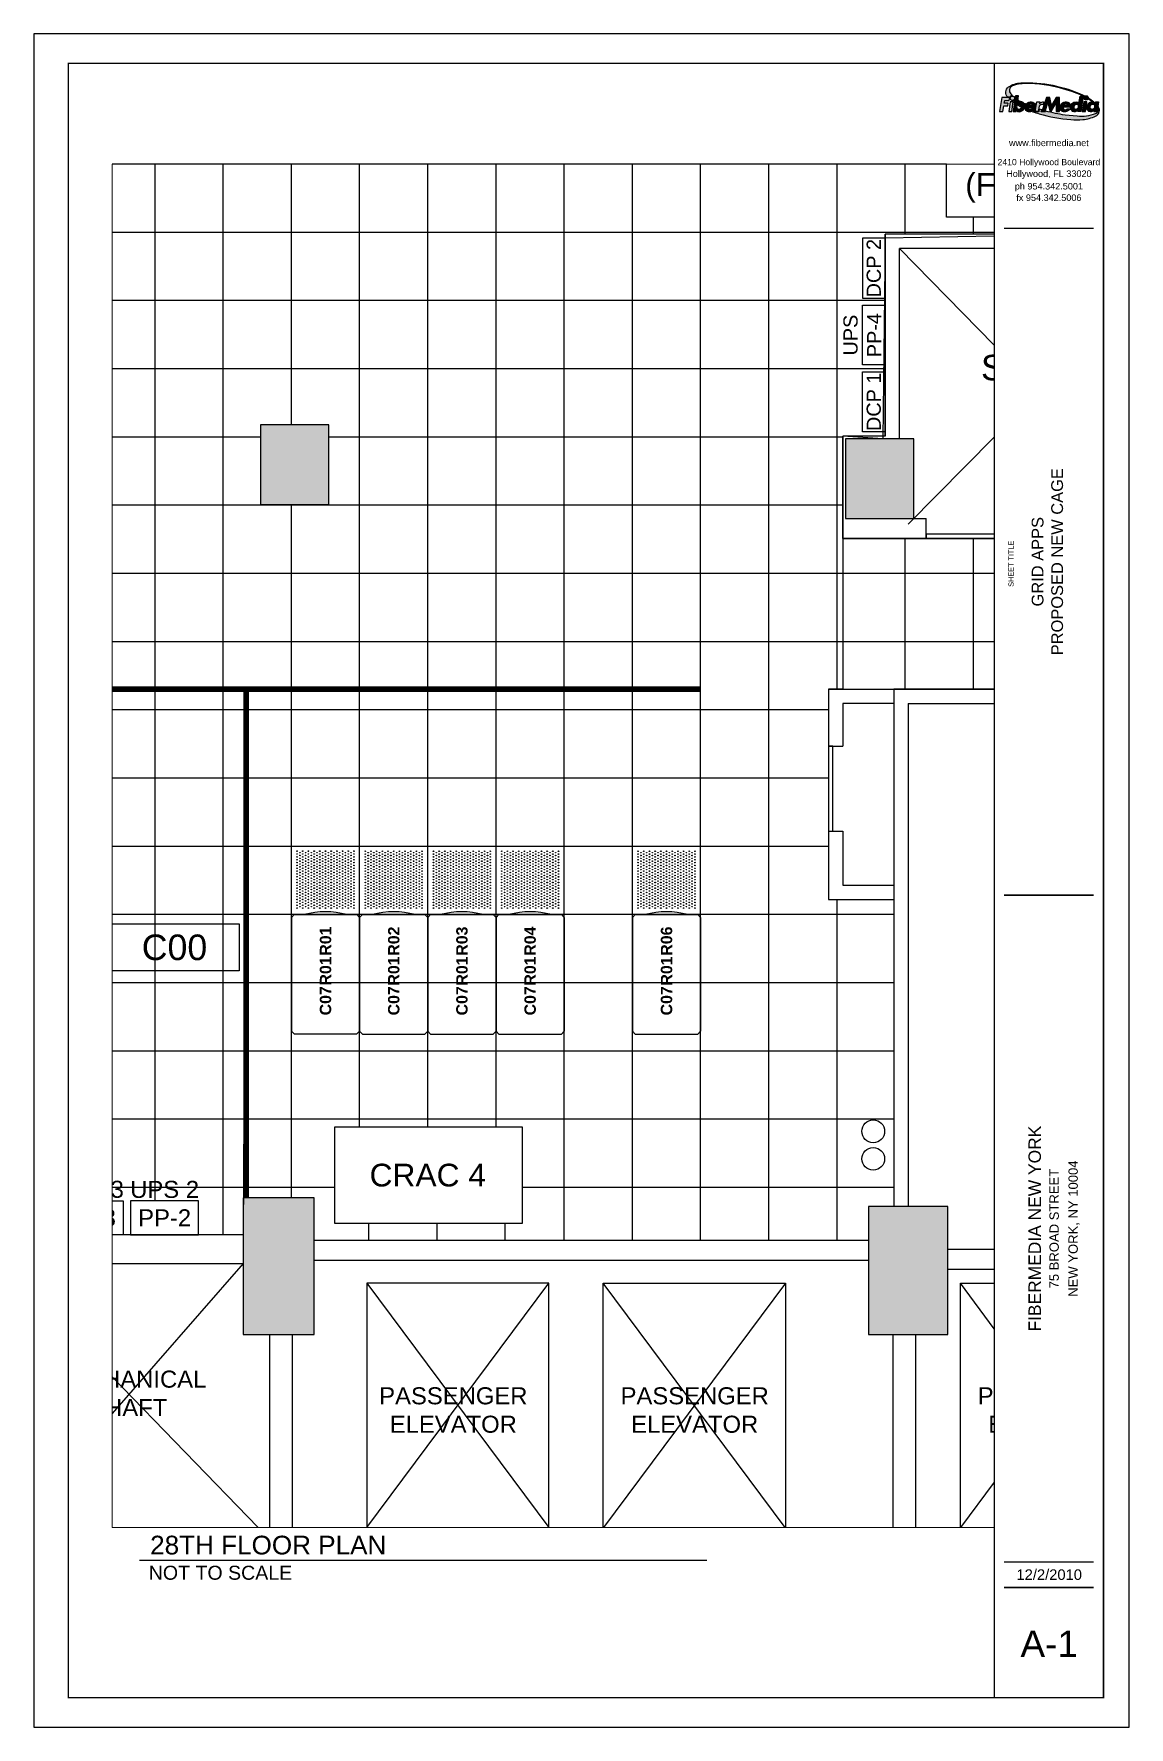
# Paper-space layout 'GridApps' of a CAD drawing. Header units: inches. Extents: x 6 to 17, y -27 to -10.
# The model-space entities are those that its viewports show. They can reach past a viewport. Long polylines and large blocks are cut down to what shows.
import ezdxf
from ezdxf.enums import TextEntityAlignment as Align

# ---------------------------------------------------------------- set-up
doc = ezdxf.new("R2010")
doc.units = ezdxf.units.IN
doc.header["$LTSCALE"] = 48
doc.header["$MEASUREMENT"] = 0
for name, color, linetype in [('A-ANNO-TEXT-90', 1, 'Continuous'), ('A-ANNO-TEXT-CAGE', 4, 'Continuous'), ('A-COLS', 6, 'Continuous'), ('A-COLS-PATT', 8, 'Continuous'), ('A-FLOR-CAGE', 3, 'Continuous'), ('A-FLOR-DOOR', 3, 'Continuous'), ('A-FLOR-ELEV', 1, 'Continuous'), ('A-FLOR-EQUIP', 3, 'Continuous'), ('A-FLOR-PART', 6, 'Continuous'), ('A-FLOR-PATT-RAFL', 8, 'Continuous'), ('A-FLOR-RACK', 3, 'Continuous'), ('A-TEXT', 1, 'Continuous'), ('AG-TTL', 1, 'Continuous')]:
    doc.layers.add(name, color=color, linetype=linetype)
doc.styles.add('CRR Text', font='arialbd.ttf', dxfattribs={"height": 4})
doc.styles.get("Standard").update_dxf_attribs({"font": 'arial.ttf'})
doc.styles.add('TITLES', font='arial.ttf')
doc.styles.add('TITLES-3', font='arial.ttf')

psp = doc.layouts.new('GridApps')

# ---------------------------------------------------------------- texts
at = {"layer": 'A-TEXT', "attachment_point": 1}
for s, insert, char_height, width in [('28TH FLOOR PLAN', (7.16774714348256, -25.07836253072455), 0.1875, 9.686696432555102), ('NOT TO SCALE', (7.153879257932888, -25.37968590507649), 0.1406250169143867, 4.909329324978788)]:
    psp.add_mtext(s, dxfattribs=dict(at, insert=insert, char_height=char_height, width=width))

msp = doc.modelspace()

# ---------------------------------------------------------------- texts
at = {"layer": 'A-ANNO-TEXT-90', "attachment_point": 5, "style": 'TITLES'}
for s, insert, char_height, width in [('CRAC 7^J(FUTURE)', (274225.1471610069, 274867.6448772966), 8, 42.933103163552), ('SHAFT', (274224.8932747291, 274797.6950309168), 9, 75.9571129520773), ('CRAC 4', (274009.65232537, 274513.6448305355), 8, 47.28653529437725), ('UPS 3\\PPP-3', (273890.5865230652, 274503.6727025947), 6, 32.34391417668667), ('UPS 2\\PPP-2', (273917.0403547765, 274503.6727025947), 6, 32.34391417668667), ('MECHANICAL\\PSHAFT', (273904.2446789396, 274436.8816369728), 6, 75.9571129520773), ('PASSENGER ELEVATOR', (274018.6319270422, 274431.0190643407), 6, 75.9571129520773), ('PASSENGER ELEVATOR', (274103.5726991449, 274431.0190643407), 6, 75.9571129520773), ('PASSENGER ELEVATOR', (274229.2360398112, 274431.0190643406), 6, 75.9571129520773)]:
    msp.add_mtext(s, dxfattribs=dict(at, insert=insert, char_height=char_height, width=width))
at = {"layer": 'A-ANNO-TEXT-90', "char_height": 5, "attachment_point": 5, "rotation": 90.00000495511048, "style": 'TITLES'}
for s, insert, width in [('DCP 2', (274166.6039109429, 274832.732088731), 32.34391417668666), ('UPS PP-4', (274162.5603615949, 274809.1901838186), 20.10243933734283), ('DCP 1', (274166.6039109429, 274785.7356564476), 32.34391417668666)]:
    msp.add_mtext(s, dxfattribs=dict(at, insert=insert, width=width))

# ---------------------------------------------------------------- blocks, each defined once
blk = doc.blocks.new('A$C0594215C')
h = blk.add_hatch(color=252)
edge = h.paths.add_edge_path()
edge.add_arc((0.1709584520221278, -2.083412417283995), 1.994241966931446, 62.78941536878353, 63.22376952168978)
edge.add_line((1.069378830522702, -0.3030074503830686), (1.071617104786519, -0.2885521231887243))
edge.add_line((1.071617104786519, -0.2885521231887243), (1.040140566052813, -0.2885521231887243))
edge.add_arc((0.1709584520220259, -2.083412417283903), 1.99424196693141, 64.16087023338495, 72.49067860598396)
edge.add_arc((-0.5277084517235218, -3.968215901324365), 4.003150465513878, 71.0702508235103, 84.87925500281447)
edge.add_arc((-0.3279088631606356, -2.369745897196541), 2.39389000902527, 86.22761131080384, 94.90238556720435)
edge.add_arc((-0.4566078224503712, -0.695014201693217), 0.7144417293695254, 96.09674002829891, 112.5899473717824)
edge.add_arc((-0.6925404297798822, -0.1516498851547301), 0.1224750865826184, 108.3256368973689, 226.64074568241)
edge.add_arc((0.06924796671472477, 0.5894775064872809), 1.185198823558726, 224.4632536954635, 227.3058588094185)
edge.add_arc((-0.7370074130625661, -0.3487148906776948), 0.06714029003129537, 87.78886458942061, 157.4044804465227)
edge.add_line((-0.7989940322651883, -0.3229180384411219), (-0.8542210732216056, -0.3229180384411201))
edge.add_arc((-0.7387793199977679, -0.2018786304285818), 0.1672642719752762, 124.041875156641, 226.3559731906128, ccw=False)
edge.add_arc((-0.5144292626139443, -0.5079410988120755), 0.5466614540864426, 90.82985394865119, 125.5690931979918, ccw=False)
edge.add_arc((-0.3610322513703007, -3.311478692262784), 3.354023228119497, 64.95134072622949, 92.75674945493648, ccw=False)
edge.add_arc((0.7039107332047472, -1.147300799936029), 0.9437524349426538, 65.16556394757907, 67.89692153606262, ccw=False)
edge.add_arc((1.136874550745162, -0.3418156465467824), 0.06276319090301803, 125.6608338282049, 149.4029760901692)
h = blk.add_hatch(color=150)
h.paths.add_polyline_path([(-0.9439911472762432, -0.4731319960804505), (-0.9328605767375677, -0.4038293996040885), (-0.815976758122769, -0.4038293996040885), (-0.8042101655276213, -0.3305667204188687), (-1.005292228222817, -0.3305667204188687), (-1.061935408904997, -0.6832458108854187), (-0.977737164824589, -0.6832458108854205), (-0.9554397288431531, -0.544414633911245), (-0.8524234275730151, -0.544414633911245), (-0.8409748460060946, -0.4731319960804505)])
h.paths.add_polyline_path([(-0.8315595787810537, -0.6832458108854205), (-0.7543777457121728, -0.6832458108854187), (-0.7161092471273811, -0.4449735402985642), (-0.7932910801962691, -0.4449735402985731)])
h.paths.add_polyline_path([(-0.7921219219888123, -0.3487148906780728, 1), (-0.6818929041367845, -0.3487148906780728, 1)])
h.paths.add_polyline_path([(-0.04752948349631225, -0.4894467109836018), (-0.04038672422671397, -0.4449735402985624), (-0.1197046902389509, -0.4449735402985624), (-0.157973188823739, -0.6832458108854151), (-0.07865522281150916, -0.6832458108854222), (-0.05807147748218711, -0.5550846360765505, -0.245071500450143), (-0.01616514480915043, -0.5173092833866235, -0.2049683213130661), (0.0445668823545553, -0.5158868664348422), (0.05507708918350573, -0.443266386627263, 0.1480760763406219), (0.01158334787850634, -0.4483325901713702, 0.0958231418744584)])
h = blk.add_hatch(color=252)
edge = h.paths.add_edge_path()
edge.add_arc((-0.5584988805977833, -0.114976916662535), 0.3607012231287179, 236.5400983716009, 237.562923876772)
edge.add_arc((0.5293194132058447, 1.413000961975328), 2.235934034398122, 235.0372289959115, 235.8469038586064)
edge.add_line((-0.7259476360411483, -0.4373248583208191), (-0.7071341026659823, -0.4373248583208156))
edge.add_line((-0.7071341026659823, -0.4373248583208156), (-0.7089661904222773, -0.4487320398343329))
edge.add_arc((0.5293194132056713, 1.413000961975111), 2.235934034397848, 236.3711188150108, 236.9146349213882)
edge.add_line((-0.6912500706209634, -0.4603946559683649), (-0.6786437973078812, -0.3819038482014641))
edge.add_arc((-0.7444768747685605, -0.33760494926131), 0.07934977337871726, 260.646895352226, 326.06349712130617, ccw=False)
edge = h.paths.add_edge_path()
edge.add_arc((0.06924796671479616, 0.5894775064891622), 1.185198823560329, 236.2250848106262, 239.4956442540021)
edge.add_arc((-0.519879557446649, -0.5415871414219011), 0.1106152387782565, 96.4801786782034, 110.1386059489327)
edge.add_arc((-0.5298737445793613, -0.547784849296689), 0.1135785383427976, 104.3187470870249, 127.9229163778035)
edge.add_line((-0.5996792003322255, -0.4581897449704968), (-0.589641685545562, -0.3956928734517966))
edge = h.paths.add_edge_path()
edge.add_arc((-0.2709623054637533, -0.5878551794541035), 0.1626263114402569, 144.004809004419, 152.479002677329)
edge.add_arc((-0.5824146488473552, -0.5474296513729059), 0.1707947899236683, 11.72904961998594, 13.16119415732322)
edge.add_arc((-0.5192446614920238, -0.5286270174367876), 0.105076219430628, 11.02021304879129, 27.11211110247318)
edge.add_arc((0.1448197807670578, 0.6364064544775003), 1.254402788363411, 242.9462933076306, 244.1288281190921)
edge = h.paths.add_edge_path()
edge.add_arc((0.5293194132004926, 1.407691847918703), 2.235934034395837, 239.91588308536, 242.2112484682238)
edge.add_arc((-0.5789282358464746, -0.5596961891679846), 0.06668718741910036, 350.7831718364495, 372.246437661924)
edge.add_arc((-0.5579463066670773, -0.563961833901156), 0.04786988906962306, 22.61938422938717, 62.3609906839571)
edge.add_arc((-0.5587644726308713, -0.608386547774685), 0.08983294516621866, 75.14884898080328, 106.0788035953638)
edge.add_arc((-0.5391596285832256, -0.6009187423208008), 0.09053392178470354, 119.4301234675816, 125.3107629498658)
edge = h.paths.add_edge_path()
edge.add_line((-0.1557309399546014, -0.5886563389343884), (-0.3293648771392732, -0.5886563389343848))
edge.add_line((-0.3293648771392732, -0.5886563389343848), (-0.3293648771392732, -0.6091432262947674))
edge.add_arc((-0.2901175050265417, -0.5827829778931662), 0.04727810183953379, 213.8870330073015, 332.8460239399074)
edge.add_line((-0.2480502414908585, -0.6043599158633395), (-0.1582530643713511, -0.6043599158633395))
edge.add_line((-0.1582530643713511, -0.6043599158633395), (-0.1557309399546014, -0.5886563389343884))
edge = h.paths.add_edge_path()
edge.add_line((0.1125556042908258, -0.6745786467285875), (0.1060034805098375, -0.6960315596464408))
edge.add_line((0.1060034805098375, -0.6960315596464408), (-0.005567069166875882, -0.6960315596464408))
edge.add_line((-0.005567069166875882, -0.6960315596464408), (0.01127160104475777, -0.6451468648773133))
edge.add_arc((1.200554078187313, 3.258556665807383), 4.080844773563251, 252.0636616589661, 253.0563848921706, ccw=False)
edge.add_line((-0.05618320337368132, -0.6239561121565451), (-0.0677591167331073, -0.6960315596464426))
edge.add_line((-0.0677591167331073, -0.6960315596464426), (-0.1729762890325297, -0.696031559646439))
edge.add_line((-0.1729762890325297, -0.696031559646439), (-0.1618463988069969, -0.6267331990236844))
edge.add_arc((-0.2806453659168048, -0.5709757821471662), 0.1312329384076234, 293.89652817515673, 334.8573341880382, ccw=False)
edge.add_arc((0.5293194132057565, 1.413000961975097), 2.235934034397882, 250.2161091887117, 254.8021579129318)
edge.add_arc((0.9287271837570286, 2.38799455546791), 3.284102182812922, 252.5362963978491, 266.760041494498)
edge.add_arc((0.8962114969054849, 1.991936281189155), 2.886856852114225, 266.9600882480628, 273.0399117519371)
edge.add_arc((0.9972862860723108, -0.05007687140053507), 0.8423891327112868, 273.5404209041839, 296.6493961822535)
edge.add_arc((1.318880292104831, -0.6564303268407057), 0.1569688639149812, 290.9960937629002, 398.7429001081705)
edge.add_line((1.441310047317476, -0.5581950008254086), (1.43725783654282, -0.5843651773560463))
edge.add_arc((1.338238461958998, -0.635905774508418), 0.1116300573223636, -74.79073135478001, 27.497438359595776, ccw=False)
edge.add_arc((1.022168621060813, 0.07384928093940357), 0.8874322738903284, 262.5245608080628, 292.90240459135254, ccw=False)
edge.add_line((0.9067126345443874, -0.8060404598347901), (0.6005406320812803, -0.777936605636345))
edge.add_arc((1.200554078187356, 3.258556665807508), 4.080844773563383, 254.53729395839298, 261.54505320372846, ccw=False)
h = blk.add_hatch(color=150)
h.paths.add_polyline_path([(-0.464485142721113, -0.6506973027361997, 0.2422313771518775), (-0.4298396226932404, -0.5114791628187234, 0.2292342290760988), (-0.4772120682256222, -0.4478769649042444, 0.1981652741137444), (-0.5556947880809702, -0.4450501999229957, 0.1572452597342862), (-0.6108464704058818, -0.4794873226813102), (-0.5807737079797661, -0.2922444035421403), (-0.6564970456431425, -0.2922444035421404), (-0.7192951075691701, -0.6832458108854205), (-0.6435717699057868, -0.6832458108854224), (-0.6371805040175929, -0.6434516853926056, 0.2184930468814389), (-0.5981178874703339, -0.6846184754293763, 0.1922688431431269), (-0.52882683663384, -0.6846184754293763, 0.1528358977234149)])
h.paths.add_polyline_path([(-0.5394517096472456, -0.6175071193958779, -0.3487793084046487), (-0.6208198438288302, -0.6063099687616728, -0.3083958033458566), (-0.6185834228036207, -0.5378888816189449, -0.1098904949678576), (-0.5866216387563092, -0.5096609152313434, -0.1403228544293816), (-0.5329658476289718, -0.5090715903955785, -0.1824679828219365), (-0.5064327678955002, -0.5379484436120577, -0.1525949031095943), (-0.5099705039540794, -0.5821477071495381, -0.1943207963366883)], flags=16)
blk.add_hatch(color=7).paths.add_polyline_path([(0.4551716178186531, -0.3305667204188687), (0.3717930145098194, -0.3305667204188705), (0.2577278615335246, -0.5328890657912595), (0.2129357394400877, -0.3305667204188634), (0.1288395170394949, -0.3305667204188634), (0.0121315968711535, -0.6832458108854205), (0.09653970216555763, -0.6832458108854205), (0.1642387413365327, -0.4615861413640943), (0.2179311398465735, -0.6832458108854187), (0.250600450719201, -0.6832458108854187), (0.375982897246594, -0.4654101950113709), (0.3706298007082225, -0.6832458108854187), (0.455171617818646, -0.6832458108854187)])
h = blk.add_hatch(color=256)
h.paths.add_polyline_path([(1.062692946819645, -0.2962008051664693), (0.9827583295877282, -0.2962008051664746), (0.9542080179841683, -0.4805857585216575, 0.1660834034530181), (0.912927642226208, -0.4462745412662041, 0.1922688431432861), (0.8436365913896609, -0.4462745412661828, 0.1302370855333304), (0.7819837571356274, -0.4847839311246496, 0.2760747585615823), (0.7446493774490683, -0.6194138538768765, 0.2292342290759845), (0.7920218229814395, -0.6830160517913164, 0.1612593907235224), (0.8779785577879835, -0.688053098275633, 0.1252117057155182), (0.928042070101629, -0.6495719029395364), (0.9228279756363733, -0.6832458108854187), (1.00276259286829, -0.6832458108854169)])
h.paths.add_polyline_path([(0.9362989646214679, -0.5244444720866159, -0.3047964561301256), (0.9345300912018857, -0.5922166724003528, -0.1119520285667268), (0.9021007595489365, -0.6210935256169492, -0.1403228544293417), (0.8484449684216138, -0.6216828504527143, -0.1824679828220262), (0.8219118886881347, -0.5928059972362156, -0.1525949031096704), (0.8254496247467316, -0.5486067336987173, -0.1943207963362681), (0.8549308304398302, -0.5132473214524413, -0.3487793084049131)], flags=16)
h = blk.add_hatch(color=7)
h.paths.add_polyline_path([(1.154277623326792, -0.4449735402985642), (1.074343006094889, -0.4449735402985677), (1.037448739789763, -0.6832458108854151), (1.117383357021666, -0.6832458108854222)])
h.paths.add_polyline_path([(1.081760041819127, -0.3418156465476727, 1), (1.191989059671155, -0.3418156465476727, 1)])
h = blk.add_hatch(color=252)
edge = h.paths.add_edge_path()
edge.add_arc((1.294789548762088, -0.5238541741345519), 0.09067722310861838, 68.35041922940898, 69.08930672506436)
edge.add_arc((1.289726775181985, -0.5330404807245797), 0.1010758765283463, 68.26698003533005, 96.40550105702381)
edge.add_line((1.278450311232106, -0.4325955994375743), (1.249091234959067, -0.4057262949633778))
edge.add_arc((0.1709584520220351, -2.083412417283851), 1.994241966931359, 57.27395073966413, 59.18374888272163)
edge.add_arc((1.136874550745189, -0.3418156465472389), 0.06276319090322025, 332.5701881616779, 357.8213908788101)
edge.add_arc((0.7039107332057878, -1.147300799931888), 0.9437524349385841, 48.58238692836511, 58.31666075905122, ccw=False)
h = blk.add_hatch(color=150)
h.paths.add_polyline_path([(-0.3421506259002953, -0.6127866523531917), (-0.3421506259002918, -0.5758705901733645), (-0.1614259656604986, -0.5758705901733663, 0.340467163760611), (-0.1889941120606977, -0.4639251802061164, 0.5066452923940188), (-0.4137871478878736, -0.5468857539114218, 0.1586564397956879), (-0.4071284165138422, -0.6427457196372579, 0.1576907027495531), (-0.3525268192468296, -0.6866815408024998, 0.1371768687911763), (-0.2553093411860381, -0.6866815408024998, 0.2433452316852604), (-0.1715670514486263, -0.6171456646243598), (-0.240854213321871, -0.6171456646243598, -0.549380458128436)])
h.paths.add_polyline_path([(-0.3390040020224063, -0.5337555240530634, -0.5265984072587759), (-0.2373027410867827, -0.4988498700475361, -0.2686918640123406), (-0.2239423709463857, -0.5337555240530634)], flags=16)
h = blk.add_hatch(color=7)
h.paths.add_polyline_path([(0.701476994245315, -0.4639251802061164, 0.5066452923940188), (0.4766839584181426, -0.5468857539114218, 0.1586564397956879), (0.483342689792174, -0.6427457196372579, 0.1576907027495531), (0.5379442870591866, -0.6866815408024998, 0.1371768687911763), (0.6351617651199781, -0.6866815408024998, 0.2433452316852604), (0.71890405485739, -0.6171456646243598), (0.6496168929841453, -0.6171456646243598, -0.549380458128436), (0.5483204804057209, -0.6127866523531917), (0.5483204804057245, -0.5758705901733645), (0.7290451406455141, -0.5758705901733663, 0.340467163760611)])
h.paths.add_polyline_path([(0.671159234551606, -0.5337555240530634), (0.5560976034755818, -0.5337555240530634, -0.5265984072586107), (0.657798864411177, -0.4988498700475166, -0.2686918640125928)], flags=16)
h = blk.add_hatch(color=256)
h.paths.add_polyline_path([(1.324372300600185, -0.4462745412662148, 0.1922688431434381), (1.255081249763581, -0.4462745412661917, 0.1302370855333025), (1.193428415509576, -0.4847839311246602, 0.2760747585615811), (1.156094035823021, -0.6194138538768907, 0.2292342290758893), (1.203466481355377, -0.6830160517913075, 0.1612593907235385), (1.289423216161925, -0.6880530982756365, 0.125211705715542), (1.339486728475581, -0.6495719029395328), (1.334272634010329, -0.6832458108854151), (1.414207251242239, -0.6832458108854151), (1.451101517547361, -0.4449735402985642), (1.371166900315455, -0.4449735402985642), (1.365652676358124, -0.4805857585216575, 0.1660834034529354)])
h.paths.add_polyline_path([(1.347743622995417, -0.5244444720866088, -0.3083958033495888), (1.345507201969728, -0.5928655592300078, -0.1098904949657672), (1.313545417922892, -0.6210935256169492, -0.1403228544293557), (1.259889626795566, -0.6216828504527125, -0.1824679828218888), (1.233356547062094, -0.5928059972362405, -0.1525949031094339), (1.236894283120652, -0.5486067336988043, -0.194320796336881), (1.266375488813825, -0.5132473214524165, -0.3487793084046638)], flags=16)
blk.add_line((1.334272634010329, -0.6832458108854187), (1.414207251242232, -0.6832458108854205))
at = {"color": 252}
for points in [[(1.082849975142398, -0.3098693891248256, 0.001895229791132457), (1.069378830522702, -0.3030074503830686), (1.071617104786519, -0.2885521231887243), (1.040140566052813, -0.2885521231887243, 0.03636165827306567), (0.7709479942888287, -0.1815676360672729, 0.06032616856001785), (-0.170407552634785, 0.01895724729287984, 0.03786892965383652), (-0.5324868896217048, 0.01538663715040833, 0.07208968664432779), (-0.7310487088770508, -0.03538613640046684, 0.5675892245402974), (-0.776628227894637, -0.2406970021301387, 0.0124038407164836), (-0.7344170054064492, -0.2816245908299404, 0.3134558342570217), (-0.7989940322651883, -0.3229180384411219), (-0.8542210732216056, -0.3229180384411201, -0.4786589444729102), (-0.8324136359739285, -0.06327866090803802, -0.1527501872827882), (-0.5223466573924647, 0.03866301775111403, -0.1219227854038058), (1.059020278775545, -0.2729062270430536, -0.01191836001764309), (1.100284492139906, -0.2908216690240142, 0.1039668236059546)], [(-0.7573726745431557, -0.4158998078628002, 0.004462947815152335), (-0.751969294961448, -0.4194019010716747, 0.003532887754393757), (-0.7259476360411483, -0.4373248583208191), (-0.7071341026659823, -0.4373248583208156), (-0.7089661904222773, -0.4487320398343329, 0.002371540844472829), (-0.6912500706209634, -0.4603946559683649), (-0.6786437973078812, -0.3819038482014641, -0.293446667063234)], [(-0.589641685545562, -0.3956928734517966, 0.01427147646340206), (-0.5323635361593624, -0.4316786279869937, 0.05966678784963601), (-0.5579635411699364, -0.43773464393756, 0.1033583336597226), (-0.5996792003322255, -0.4581897449704968)], [(1.328243005524843, -0.4395735415947293, 0.003224016070622273), (1.327153369222678, -0.4391491452644498, 0.123398130634315), (1.278450311232106, -0.4325955994375743), (1.249091234959067, -0.4057262949633778, 0.00833325929926334), (1.192581641140958, -0.3707282426256224, 0.1106271704536815), (1.199592375066061, -0.3442015729523007, -0.04249934181818223)], [(-0.5914892244348628, -0.5270404343290558, 0.01001575575805477), (-0.5131020290790609, -0.5703775499653698, 0.09392591860414795), (-0.5137585622834919, -0.5455507088451217, 0.1751647028251352), (-0.5357394990469118, -0.5215544763454325, 0.1357827486056406), (-0.5836445329810189, -0.5220677164908345, 0.02566476300210364)], [(-0.402537777784957, -0.4922768751370903, 0.03699250549519911), (-0.4151860764648774, -0.5127098465925162, 0.006248990724130681), (-0.4161060677270534, -0.5085411426483226, 0.07032976486685392), (-0.4257145856311375, -0.4807403094763281, 0.005159827285565176)], [(-0.1557309399546014, -0.5886563389343884), (-0.3293648771392732, -0.5886563389343848), (-0.3293648771392732, -0.6091432262947674, 0.5713097235665051), (-0.2480502414908585, -0.6043599158633395), (-0.1582530643713511, -0.6043599158633395)], [(0.1125556042908258, -0.6745786467285875), (0.1060034805098375, -0.6960315596464408), (-0.005567069166875882, -0.6960315596464408), (0.01127160104475777, -0.6451468648773133, -0.004331599335719296), (-0.05618320337368132, -0.6239561121565451), (-0.0677591167331073, -0.6960315596464426), (-0.1729762890325297, -0.696031559646439), (-0.1618463988069969, -0.6267331990236844, -0.1806528547857834), (-0.2274847152853319, -0.6909592366212625, 0.02001308373530438), (-0.05683702907758814, -0.7447343395270405, 0.06214260323679621), (0.7431169158915907, -0.8908582889914936, 0.02653445933012724), (1.049306077919379, -0.8908582889914936, 0.101175043808208), (1.37512291105579, -0.8029772205379011, 0.5081346510250146), (1.441310047317476, -0.5581950008254086), (1.43725783654282, -0.5843651773560463, -0.4785198978218252), (1.367524081090465, -0.7436258850258177, -0.1333300928544844), (0.9067126345443874, -0.8060404598347901), (0.6005406320812803, -0.777936605636345, -0.03058665103199306)]]:
    blk.add_lwpolyline(points, format="xyb", close=True, dxfattribs=at)
at = {"color": 150}
for points in [[(-1.061935408905001, -0.6832458108854205), (-0.977737164824589, -0.6832458108854205), (-0.9554397288431566, -0.544414633911245), (-0.8524234275730151, -0.544414633911245), (-0.8409748460060982, -0.4731319960804541), (-0.9439911472762397, -0.4731319960804505), (-0.9328605767375677, -0.4038293996040903), (-0.815976758122769, -0.4038293996040885), (-0.8042101655276177, -0.3305667204188651), (-1.005292228222817, -0.3305667204188687), (-1.061935408905001, -0.6832458108854205)], [(-0.7543777457121728, -0.6832458108854205), (-0.7161092471273811, -0.4449735402985624), (-0.7932910801962691, -0.4449735402985695), (-0.8315595787810572, -0.6832458108854205)]]:
    blk.add_lwpolyline(points, close=True, dxfattribs=at)
for points in [[(-0.6108464704058818, -0.4794873226813099), (-0.5807737079797661, -0.2922444035421403), (-0.6564970456431425, -0.2922444035421403), (-0.7192951075691703, -0.6832458108854205), (-0.6435717699057868, -0.6832458108854222), (-0.6371805040175929, -0.6434516853926056, 0.2184930468814389), (-0.5981178874703339, -0.6846184754293763, 0.1922688431431269), (-0.52882683663384, -0.6846184754293763, 0.1528358977234149), (-0.464485142721113, -0.6506973027361997, 0.2422313771518775), (-0.4298396226932404, -0.5114791628187234, 0.2292342290760988), (-0.4772120682256222, -0.4478769649042444, 0.1981652741137445), (-0.5556947880809702, -0.4450501999229957, 0.1622829305430352), (-0.6121727389427782, -0.4810914463521048)], [(-0.6180680546762609, -0.4762177616190488, 0.0001645841879939112), (-0.6181151508044529, -0.4762758386788288, 0.0001645841879939112)]]:
    blk.add_lwpolyline(points, format="xyb", dxfattribs=at)
at = {"color": 7}
blk.add_lwpolyline([(0.4551716178186496, -0.6832458108854187), (0.4551716178186496, -0.3305667204188687), (0.3717930145098229, -0.3305667204188651), (0.2577278615335281, -0.5328890657912542), (0.2129357394400913, -0.3305667204188651), (0.1288395170394949, -0.3305667204188651), (0.01213159687115706, -0.6832458108854205), (0.09653970216555408, -0.6832458108854205), (0.1642387413365327, -0.4615861413640943), (0.21793113984657, -0.6832458108854205), (0.250600450719201, -0.6832458108854187), (0.375982897246594, -0.4654101950113727), (0.3706298007082225, -0.6832458108854187), (0.4550379060026195, -0.6832458108854187)], dxfattribs=at)
for points in [[(0.9542080179841683, -0.4805857585216557), (0.9827583295877353, -0.2962008051664728), (1.062692946819638, -0.2962008051664693), (1.002762592868287, -0.6832458108854187), (0.9228279756363769, -0.6832458108854187), (0.928042070101629, -0.6495719029395328, -0.1252117057155522), (0.8779785577879693, -0.6880530982756383, -0.1612593907235022), (0.792021822981436, -0.6830160517913146, -0.2292342290760988), (0.7446493774490577, -0.6194138538768357, -0.276074758561474), (0.7819837571356203, -0.4847839311246585, -0.1302370855333447), (0.8436365913896573, -0.4462745412661828, -0.1922688431431269), (0.9129276422261512, -0.4462745412661828, -0.1660834034532019)], [(0.6496168929841453, -0.6171456646243598), (0.71890405485739, -0.6171456646243598, -0.2433452316852561), (0.6351617651199781, -0.6866815408024998, -0.1371768687911763), (0.5379442870591902, -0.6866815408024998, -0.1576907027495572), (0.483342689792174, -0.6427457196372579, -0.1586564397957188), (0.4766839584181461, -0.546885753911404, -0.5066452923939466), (0.7014769942453043, -0.4639251802061075, -0.3404671637606559), (0.7290451406455141, -0.5758705901733663), (0.5483204804057209, -0.5758705901733645), (0.5483204804057209, -0.6127866523531917, 0.549380458128436)], [(0.6577988644112267, -0.4988498700475539, -0.2686918640121395), (0.6711592345516024, -0.5337555240530634), (0.5560976034755818, -0.5337555240530634, -0.5265984072588918)], [(0.9362989646214679, -0.5244444720866159, 0.3487793084046479), (0.8549308304398835, -0.5132473214524129, 0.1943207963366884), (0.8254496247467173, -0.5486067336987528, 0.1525949031095951), (0.8219118886881382, -0.5928059972362316, 0.1824679828219372), (0.8484449684216102, -0.6216828504527125, 0.1403228544293804), (0.9021007595489472, -0.6210935256169456, 0.1119520285663383), (0.934530091201804, -0.5922166724004665, 0.3047964561307527)]]:
    blk.add_lwpolyline(points, format="xyb", close=True, dxfattribs=at)
at = {"color": 150}
for points in [[(-0.6208198438288299, -0.6063099687616731, 0.3487793084046479), (-0.5394517096472455, -0.6175071193958779, 0.1943207963366884), (-0.5099705039540794, -0.582147707149538, 0.1525949031095951), (-0.5064327678955003, -0.5379484436120574, 0.1824679828219372), (-0.5329658476289723, -0.5090715903955783, 0.1403228544293804), (-0.5866216387563092, -0.5096609152313434, 0.1119520285663383), (-0.619050970409166, -0.5385377684478243, 0.3047964561307527)], [(-0.240854213321871, -0.6171456646243598), (-0.1715670514486263, -0.6171456646243598, -0.2433452316852561), (-0.2553093411860381, -0.6866815408024998, -0.1371768687911763), (-0.3525268192468261, -0.6866815408024998, -0.1576907027495572), (-0.4071284165138422, -0.6427457196372579, -0.1586564397957188), (-0.4137871478878701, -0.546885753911404, -0.5066452923939466), (-0.1889941120607119, -0.4639251802061075, -0.3404671637606559), (-0.1614259656604986, -0.5758705901733663), (-0.3421506259002918, -0.5758705901733645), (-0.3421506259002953, -0.6127866523531917, 0.549380458128436)], [(-0.2373027410867614, -0.4988498700475539, -0.2686918640121395), (-0.2239423709463857, -0.5337555240530634), (-0.3390040020224063, -0.5337555240530634, -0.5265984072588918)], [(-0.07865522281150916, -0.6832458108854222), (-0.157973188823739, -0.6832458108854187), (-0.1197046902389474, -0.4449735402985624), (-0.04038672422671752, -0.4449735402985624), (-0.04752948349631225, -0.4894467109836018, -0.09359216279658797), (0.01005303019546844, -0.4490179564196168, -0.1537512449355207), (0.05507708918350573, -0.443266386627263), (0.0445668823545553, -0.5158868664348422, 0.2049683213130661), (-0.01616514480915043, -0.5173092833866235, 0.245071500450143), (-0.05807147748218711, -0.5550846360765505)]]:
    blk.add_lwpolyline(points, format="xyb", close=True, dxfattribs=at)
at = {"color": 7}
blk.add_lwpolyline([(1.074343006094889, -0.4449735402985677), (1.037448739789763, -0.6832458108854187), (1.117383357021666, -0.6832458108854187), (1.154277623326792, -0.4449735402985642)], close=True, dxfattribs=at)
for points in [[(1.371166900315455, -0.4449735402985642), (1.451101517547361, -0.4449735402985642), (1.414207251242239, -0.6832458108854187), (1.334272634010329, -0.6832458108854187), (1.339486728475581, -0.6495719029395328, -0.1252117057155522), (1.289423216161921, -0.6880530982756383, -0.1612593907235022), (1.203466481355388, -0.6830160517913146, -0.2292342290760988), (1.15609403582301, -0.6194138538768357, -0.276074758561474), (1.193428415509576, -0.4847839311246585, -0.1302370855333447), (1.255081249763606, -0.4462745412661828, -0.1922688431431269), (1.324372300600103, -0.4462745412661828, -0.1660834034532019), (1.365652676358124, -0.4805857585216557)], [(1.34774362299542, -0.5244444720866159, 0.3487793084046479), (1.266375488813836, -0.5132473214524129, 0.1943207963366884), (1.236894283120673, -0.5486067336987528, 0.1525949031095951), (1.23335654706209, -0.5928059972362316, 0.1824679828219372), (1.259889626795566, -0.6216828504527125, 0.1403228544293804), (1.313545417922899, -0.6210935256169456, 0.1119520285663383), (1.345974749575756, -0.5922166724004665, 0.3047964561307527)]]:
    blk.add_lwpolyline(points, format="xyb", close=True)
at = {"color": 252}
blk.add_lwpolyline([(1.431124394710039, -0.5739907262990886, 0.0128639353569724), (1.42781716512641, -0.5692955227701226)], format="xyb", dxfattribs=at)
at = {"color": 150}
blk.add_circle((-0.7370074130627984, -0.3487148906780728), 0.05511450892601504, dxfattribs=at)
at = {"color": 7}
blk.add_circle((1.136874550745141, -0.3418156465476727), 0.05511450892601504, dxfattribs=at)
blk = doc.blocks.new('FBRMD-17-11-TITLE')
at = {"color": 5, "const_width": 0.01475694444444444}
blk.add_lwpolyline([(6.347222222222215, -26.70486111111111), (15.64541046618668, -26.70486111111111), (15.64541046618667, -10.2951388888889), (6.347222222222215, -10.29513888888889)], close=True, dxfattribs=at)
for points in [[(15.64541046618668, -26.70486111111111), (16.74253437877431, -26.70486111111111), (16.74253437877431, -10.2951388888889), (15.64541046618667, -10.29513888888889)], [(16.64319427272049, -11.95177171234065), (15.7447505722405, -11.95177171234065)], [(16.64319427272049, -18.64728941852781), (15.7447505722405, -18.64728941852781)], [(16.64319427272049, -25.34280712471496), (15.7447505722405, -25.34280712471496)], [(16.64319427272049, -25.59793713611112), (15.7447505722405, -25.59793713611112)]]:
    blk.add_lwpolyline(points, dxfattribs=at)
at = {"layer": 'DEFPOINTS'}
blk.add_lwpolyline([(5.999999999999993, -27), (16.99999999999999, -27), (16.99999999999999, -10.00000000000001), (5.999999999999993, -10)], close=True, dxfattribs=at)
at = {"xscale": 0.3953900133538824, "yscale": 0.3953900133538824, "zscale": 0.3953900133538824}
blk.add_blockref('A$C0594215C', (16.11903578192722, -10.50801857269848), dxfattribs=at)
at = {"layer": 'AG-TTL', "style": 'TITLES'}
for s, height, p in [('www.fibermedia.net', 0.0653322221734557, (16.19397242248049, -11.12713934886837)), ('2410 Hollywood Boulevard', 0.06206561106478292, (16.1938403628175, -11.31832237929684)), ('Hollywood, FL 33020', 0.0653322221734557, (16.19397242248049, -11.43607522856246)), ('ph 954.342.5001', 0.0653322221734557, (16.19397242248049, -11.562525939016)), ('fx 954.342.5006', 0.0653322221734557, (16.19397242248049, -11.67748884865754))]:
    blk.add_text(s, height=height, dxfattribs=at).set_placement(p, align=Align.CENTER)
blk.add_text('SHEET TITLE', height=0.05226577773876457, rotation=90, dxfattribs=at).set_placement((15.84021780323079, -15.55135040177618))
at = {"layer": 'AG-TTL'}
for tag, height, style, p in [('SHEETNAME1', 0.1180555555555556, 'TITLES-3', (16.13932876333482, -15.29953056543422)), ('SHEETNAME2', 0.1180555555555556, 'TITLES-3', (16.33589787188766, -15.29953056543422)), ('SHEETNAME3', 0.1180555555555556, 'TITLES-3', (16.51808384673296, -15.29953056543422)), ('BUILDINGNAME', 0.125, 'TITLES', (16.11402371971855, -21.99504827162137)), ('BUILDINGADDRESS', 0.09375, 'TITLES-3', (16.29353027460938, -21.99504827162137)), ('BUILDINGADDRESS2', 0.09375, 'TITLES-3', (16.48431883000867, -21.99504827162137))]:
    blk.add_attdef(tag, text='', height=height, rotation=90, dxfattribs=dict(at, style=style)).set_placement(p, align=Align.CENTER)
for tag, height, style, p in [('DATE', 0.1058843523020944, 'TITLES-3', (16.19722177216635, -25.46894767642606)), ('SHEET', 0.265625, 'TITLES', (16.19722177216635, -26.16306614676498))]:
    blk.add_attdef(tag, text='', height=height, dxfattribs=dict(at, style=style)).set_placement(p, align=Align.MIDDLE_CENTER)
blk = doc.blocks.new('CAGE TAG')
at = {"linetype": 'Continuous'}
blk.add_lwpolyline([(-22.71957094920799, 8.28836215659976), (22.7195709492662, 8.28836215659976), (22.7195709492662, -8.288362156657968), (-22.71957094920799, -8.288362156657968)], close=True, dxfattribs=at)
at = {"style": 'TITLES'}
blk.add_attdef('CAGE', text='', height=9, dxfattribs=at).set_placement((0.007460157386958599, -0.001865467987954617), align=Align.MIDDLE_CENTER)
blk = doc.blocks.new('venttile')
for centre in [(-22, 22), (-22, 21), (-22, 20), (-22, 19), (-22, 18), (-21, 21.5), (-21, 20.5), (-21, 19.5), (-21, 18.5), (-20, 22), (-20, 21), (-20, 20), (-20, 19), (-20, 18), (-19, 21.5), (-19, 20.5), (-19, 19.5), (-19, 18.5), (-18, 22), (-18, 21), (-18, 20), (-18, 19), (-18, 18), (-17, 21.5), (-17, 20.5), (-17, 19.5), (-17, 18.5), (-16, 22), (-16, 21), (-16, 20), (-16, 19), (-16, 18), (-15, 21.5), (-15, 20.5), (-15, 19.5), (-15, 18.5), (-14, 22), (-14, 21), (-14, 20), (-14, 19), (-14, 18), (-13, 21.5), (-13, 20.5), (-13, 19.5), (-13, 18.5), (-12, 22), (-12, 21), (-12, 20), (-12, 19), (-12, 18), (-11, 21.5), (-11, 20.5), (-11, 19.5), (-11, 18.5), (-10, 22), (-10, 21), (-10, 20), (-10, 19), (-10, 18), (-9, 21.5), (-9, 20.5), (-9, 19.5), (-9, 18.5), (-8, 22), (-8, 21), (-8, 20), (-8, 19), (-8, 18), (-7, 21.5), (-7, 20.5), (-7, 19.5), (-7, 18.5), (-6, 22), (-6, 21), (-6, 20), (-6, 19), (-6, 18), (-5, 21.5), (-5, 20.5), (-5, 19.5), (-5, 18.5), (-4, 22), (-4, 21), (-4, 20), (-4, 19), (-4, 18), (-3, 21.5), (-3, 20.5), (-3, 19.5), (-3, 18.5), (-2, 22), (-2, 21), (-2, 20), (-2, 19), (-2, 18), (-22, 17), (-22, 16), (-22, 15), (-22, 14), (-22, 13), (-22, 12), (-21, 17.5), (-21, 16.5), (-21, 15.5), (-21, 14.5), (-21, 13.5), (-21, 12.5), (-20, 17), (-20, 16), (-20, 15), (-20, 14), (-20, 13), (-20, 12), (-19, 17.5), (-19, 16.5), (-19, 15.5), (-19, 14.5), (-19, 13.5), (-19, 12.5), (-18, 17), (-18, 16), (-18, 15), (-18, 14), (-18, 13), (-18, 12), (-17, 17.5), (-17, 16.5), (-17, 15.5), (-17, 14.5), (-17, 13.5), (-17, 12.5), (-16, 17), (-16, 16), (-16, 15), (-16, 14), (-16, 13), (-16, 12), (-15, 17.5), (-15, 16.5), (-15, 15.5), (-15, 14.5), (-15, 13.5), (-15, 12.5), (-14, 17), (-14, 16), (-14, 15), (-14, 14), (-14, 13), (-14, 12), (-13, 17.5), (-13, 16.5), (-13, 15.5), (-13, 14.5), (-13, 13.5), (-13, 12.5), (-12, 17), (-12, 16), (-12, 15), (-12, 14), (-12, 13), (-12, 12), (-11, 17.5), (-11, 16.5), (-11, 15.5), (-11, 14.5), (-11, 13.5), (-11, 12.5), (-10, 17), (-10, 16), (-10, 15), (-10, 14), (-10, 13), (-10, 12), (-9, 17.5), (-9, 16.5), (-9, 15.5), (-9, 14.5), (-9, 13.5), (-9, 12.5), (-8, 17), (-8, 16), (-8, 15), (-8, 14), (-8, 13), (-8, 12), (-7, 17.5), (-7, 16.5), (-7, 15.5), (-7, 14.5), (-7, 13.5), (-7, 12.5), (-6, 17), (-6, 16), (-6, 15), (-6, 14), (-6, 13), (-6, 12), (-5, 17.5), (-5, 16.5), (-5, 15.5), (-5, 14.5), (-5, 13.5), (-5, 12.5), (-4, 17), (-4, 16), (-4, 15), (-4, 14), (-4, 13), (-4, 12), (-3, 17.5), (-3, 16.5), (-3, 15.5), (-3, 14.5), (-3, 13.5), (-3, 12.5), (-2, 17), (-2, 16), (-2, 15), (-2, 14), (-2, 13), (-2, 12), (-22, 11), (-22, 10), (-22, 9), (-22, 8), (-22, 7), (-22, 6), (-21, 11.5), (-21, 10.5), (-21, 9.5), (-21, 8.5), (-21, 7.5), (-21, 6.5), (-20, 11), (-20, 10), (-20, 9), (-20, 8), (-20, 7), (-20, 6), (-19, 11.5), (-19, 10.5), (-19, 9.5), (-19, 8.5), (-19, 7.5), (-19, 6.5), (-18, 11), (-18, 10), (-18, 9), (-18, 8), (-18, 7), (-18, 6), (-17, 11.5), (-17, 10.5), (-17, 9.5), (-17, 8.5), (-17, 7.5), (-17, 6.5), (-16, 11), (-16, 10), (-16, 9), (-16, 8), (-16, 7), (-16, 6), (-15, 11.5), (-15, 10.5), (-15, 9.5), (-15, 8.5), (-15, 7.5), (-15, 6.5), (-14, 11), (-14, 10), (-14, 9), (-14, 8), (-14, 7), (-14, 6), (-13, 11.5), (-13, 10.5), (-13, 9.5), (-13, 8.5), (-13, 7.5), (-13, 6.5), (-12, 11), (-12, 10), (-12, 9), (-12, 8), (-12, 7), (-12, 6), (-11, 11.5), (-11, 10.5), (-11, 9.5), (-11, 8.5), (-11, 7.5), (-11, 6.5), (-10, 11), (-10, 10), (-10, 9), (-10, 8), (-10, 7), (-10, 6), (-9, 11.5), (-9, 10.5), (-9, 9.5), (-9, 8.5), (-9, 7.5), (-9, 6.5), (-8, 11), (-8, 10), (-8, 9), (-8, 8), (-8, 7), (-8, 6), (-7, 11.5), (-7, 10.5), (-7, 9.5), (-7, 8.5), (-7, 7.5), (-7, 6.5), (-6, 11), (-6, 10), (-6, 9), (-6, 8), (-6, 7), (-6, 6), (-5, 11.5), (-5, 10.5), (-5, 9.5), (-5, 8.5), (-5, 7.5), (-5, 6.5), (-4, 11), (-4, 10), (-4, 9), (-4, 8), (-4, 7), (-4, 6), (-3, 11.5), (-3, 10.5), (-3, 9.5), (-3, 8.5), (-3, 7.5), (-3, 6.5), (-2, 11), (-2, 10), (-2, 9), (-2, 8), (-2, 7), (-2, 6), (-22, 5), (-22, 4), (-22, 3), (-22, 2), (-21, 5.5), (-21, 4.5), (-21, 3.5), (-21, 2.5), (-20, 5), (-20, 4), (-20, 3), (-20, 2), (-19, 5.5), (-19, 4.5), (-19, 3.5), (-19, 2.5), (-18, 5), (-18, 4), (-18, 3), (-18, 2), (-17, 5.5), (-17, 4.5), (-17, 3.5), (-17, 2.5), (-16, 5), (-16, 4), (-16, 3), (-16, 2), (-15, 5.5), (-15, 4.5), (-15, 3.5), (-15, 2.5), (-14, 5), (-14, 4), (-14, 3), (-14, 2), (-13, 5.5), (-13, 4.5), (-13, 3.5), (-13, 2.5), (-12, 5), (-12, 4), (-12, 3), (-12, 2), (-11, 5.5), (-11, 4.5), (-11, 3.5), (-11, 2.5), (-10, 5), (-10, 4), (-10, 3), (-10, 2), (-9, 5.5), (-9, 4.5), (-9, 3.5), (-9, 2.5), (-8, 5), (-8, 4), (-8, 3), (-8, 2), (-7, 5.5), (-7, 4.5), (-7, 3.5), (-7, 2.5), (-6, 5), (-6, 4), (-6, 3), (-6, 2), (-5, 5.5), (-5, 4.5), (-5, 3.5), (-5, 2.5), (-4, 5), (-4, 4), (-4, 3), (-4, 2), (-3, 5.5), (-3, 4.5), (-3, 3.5), (-3, 2.5), (-2, 5), (-2, 4), (-2, 3), (-2, 2)]:
    blk.add_circle(centre, 0.1)
blk = doc.blocks.new('tripplite-sr42ub-r')
for p, q in [((-40.99999999999999, 5.020886050671746e-15), (-41.99999999999999, -0.9999999999999949)), ((-1, 1.224606353822378e-16), (-40.99999999999999, 5.020886050671746e-15)), ((-3.44505240307269e-16, -1), (-1, 1.224606353822378e-16)), ((-41.99999999999999, -0.9999999999999949), (-42.00000000000003, -22.99999999999999)), ((-3.44505240307269e-16, -1), (-4.814996058116749e-15, -23)), ((-42.00000000000003, -22.99999999999999), (-41.00000000000003, -23.99999999999999)), ((-1.000000000000005, -24), (-4.814996058116749e-15, -23)), ((-1.000000000000005, -24), (-41.00000000000003, -23.99999999999999))]:
    blk.add_line(p, q)
blk.add_arc((-27.625, -11.99999999999999), 28.625, 344.8107132628171, 15.18928673718287)
at = {"style": 'CRR Text'}
for tag, p in [('CG', (-30.33443906293671, -11.99999999999999)), ('RW', (-19.83443906293671, -11.99999999999999)), ('RK', (-9.3344390629367, -11.99999999999999))]:
    blk.add_attdef(tag, text='', height=4, dxfattribs=at).set_placement(p, align=Align.MIDDLE_CENTER)

# ---------------------------------------------------------------- hatches: boundary and pattern name
at = {"layer": 'A-COLS-PATT'}
for points in [[(273950.8069764847, 274777.6448434557), (273950.8069768203, 274749.6448434557), (273974.8069768203, 274749.6448434557), (273974.8069764847, 274777.6448434557)], [(274180.6468650666, 274772.6448595441), (274156.6468650666, 274772.6448595441), (274156.6468654022, 274744.6448595441), (274180.6468654022, 274744.6448595441)], [(273969.6775094915, 274505.644811696), (273944.6775094916, 274505.6448116961), (273944.677510552, 274457.6448107534), (273969.677510552, 274457.6448107534)], [(274192.6775094916, 274502.6448123035), (274164.6775094916, 274502.6448123036), (274164.677510552, 274457.6448113609), (274192.6775105521, 274457.6448113609)]]:
    msp.add_hatch(color=256, dxfattribs=at).paths.add_polyline_path(points)

# ---------------------------------------------------------------- linework, layer by layer
for points in [[(274270.6468658777, 274684.6448279819), (274173.6459993828, 274684.6448279819), (274173.6468653757, 274679.6448279819), (274173.6775215288, 274502.6448123036), (274164.6775094916, 274502.6448123036), (274164.6775097743, 274490.6448222011), (273969.6775098451, 274490.6448220126), (273969.6775098451, 274505.644811696), (273944.6775094916, 274505.6448116961), (273944.6775097788, 274492.6448220126), (273873.6775096355, 274492.6448215936)], [(274279.6468629724, 274845.3323679406), (274170.6474602909, 274843.2450052408), (274169.7525586077, 274772.6448595441), (274155.6468650546, 274773.6448595441), (274155.6468658007, 274737.6448595549), (274155.6468658007, 274684.6448279819), (274150.6468653757, 274684.6448279819), (274150.6468653757, 274610.6448279819), (274173.6588160784, 274610.6448281543), (274173.6588160784, 274502.6448123036), (274164.6775094916, 274502.6448123036), (274164.6775094916, 274490.6448222011), (273969.6775098451, 274490.6448222011), (273969.6775094916, 274505.644811696), (273945.6775094916, 274505.644811696), (273945.6775094916, 274684.6448279819), (273820.6572244631, 274684.6448279819)], [(274170.6474602909, 274773.6448595441), (274155.6468649806, 274773.6448595441), (274155.6468649806, 274737.6448595549), (274274.9731581457, 274737.6448595549), (274274.6468656327, 274768.6448664485), (274279.6468630545, 274768.6448664485), (274279.646861723, 274844.6448688154), (274170.6474602909, 274844.6448688154), (274170.6474602909, 274773.6448595441)]]:
    msp.add_lwpolyline(points)
for points in [[(274155.6468658007, 274737.6448595549), (274155.6468670079, 274684.6448279819), (274270.6468658777, 274684.6448279819), (274270.6468671264, 274689.3882409204), (274274.646865759, 274689.3882409204), (274274.6468658777, 274663.6448339989), (274322.6468679686, 274663.6448337311), (274322.8968611817, 274671.6448337298), (274350.8968597617, 274671.6448337298), (274350.8968600733, 274645.6448337298), (274491.6468701477, 274645.6448337298), (274491.6468701477, 274671.6448337301), (274513.6468701406, 274673.6448363549), (274513.6468698882, 274744.6448884489), (274492.6468699799, 274744.6448884489), (274492.6468699799, 274772.6448598462), (274279.6468629724, 274773.3323712469), (274279.6468630545, 274768.6448664485), (274274.6468656327, 274768.6448664485), (274274.6468656327, 274737.6448595549), (274155.6468649806, 274737.6448595549)], [(273821.9003603994, 274518.6448215935), (273822.6468535758, 274684.6448279819), (273945.6775094916, 274684.6448279819), (273944.6775097788, 274492.6448220126), (273873.6775096355, 274492.6448220126), (273873.6775096355, 274518.6448215936), (273822.6468535761, 274518.6448215935)]]:
    msp.add_lwpolyline(points, close=True)
at = {"layer": 'A-ANNO-TEXT-90', "color": 8}
for p, q in [((274175.6474602909, 274839.6448688154), (274270.6468662116, 274742.6448600917)), ((274274.6468618133, 274839.6448688154), (274178.667918784, 274742.6448600307))]:
    msp.add_line(p, q, dxfattribs=at)
at = {"layer": 'A-COLS'}
for points in [[(273950.8069764847, 274777.6448434557), (273950.8069768203, 274749.6448434557), (273974.8069768203, 274749.6448434557), (273974.8069764847, 274777.6448434557)], [(274156.6468650666, 274772.6448595441), (274156.6468654022, 274744.6448595441), (274180.6468654022, 274744.6448595441), (274180.6468650666, 274772.6448595441)], [(273944.6775094916, 274505.6448116961), (273944.677510552, 274457.6448107534), (273969.677510552, 274457.6448107534), (273969.6775094916, 274505.644811696)], [(274164.6775094916, 274502.6448123036), (274164.677510552, 274457.6448113609), (274192.677510552, 274457.6448113609), (274192.6775094916, 274502.6448123035)]]:
    msp.add_lwpolyline(points, close=True, dxfattribs=at)
at = {"layer": 'A-FLOR-CAGE', "const_width": 2}
for points in [[(273820.6572244767, 274681.1953159741), (273820.6572244631, 274684.6448279819), (273945.6775094916, 274684.6448279819), (273945.6775094916, 274505.6448116961)], [(273945.6775094916, 274684.6448279819), (273945.6775062903, 274570.3323010528)], [(274105.6523253694, 274684.6448431715), (273945.6775094916, 274684.6448279819)]]:
    msp.add_lwpolyline(points, dxfattribs=at)
at = {"layer": 'A-FLOR-DOOR'}
for points in [[(274185.0268605807, 274737.6448602734), (274221.0268605807, 274737.6448602701), (274221.0268605809, 274739.1448602701), (274185.0268605809, 274739.1448602734)], [(274150.6468562466, 274664.6448277284), (274150.6468623326, 274634.6448279819), (274152.1468623326, 274634.6448282354), (274152.1468562466, 274664.6448279819)]]:
    msp.add_lwpolyline(points, close=True, dxfattribs=at)
at = {"layer": 'A-FLOR-ELEV', "color": 8}
for p, q in [((273944.6775099393, 274482.6448220126), (273859.8968532411, 274385.6448153488)), ((273953.8968535762, 274385.6448153486), (273859.8968532411, 274482.6448215936)), ((273988.194672409, 274475.6448214636), (274052.2967943908, 274389.6448154789)), ((273988.194672409, 274389.6448154789), (274052.2967943908, 274475.6448214636)), ((274135.5033279312, 274475.6448214636), (274071.4012059495, 274389.6448154789)), ((274135.5033279312, 274389.6448154789), (274071.4012059495, 274475.6448214636)), ((274261.1666685975, 274475.6448214635), (274197.0645466158, 274389.6448154789)), ((274261.1666685975, 274389.6448154789), (274197.0645466158, 274475.6448214635))]:
    msp.add_line(p, q, dxfattribs=at)
at = {"layer": 'A-FLOR-ELEV'}
for points in [[(273988.194672409, 274475.6448214636), (273988.194672409, 274389.6448154789), (274052.2967943908, 274389.6448154789), (274052.2967943908, 274475.6448214636)], [(274135.5033279312, 274475.6448214636), (274135.5033279312, 274389.6448154789), (274071.4012059495, 274389.6448154789), (274071.4012059495, 274475.6448214636)], [(274261.1666685975, 274475.6448214635), (274261.1666685975, 274389.6448154789), (274197.0645466158, 274389.6448154789), (274197.0645466158, 274475.6448214635)]]:
    msp.add_lwpolyline(points, close=True, dxfattribs=at)
at = {"layer": 'A-FLOR-EQUIP', "color": 2}
for points in [[(274258.147161007, 274884.6448772966), (274258.147161007, 274850.6448772966), (274192.147161007, 274850.6448772966), (274192.147161007, 274884.6448772966)], [(274042.8968532411, 274530.6448305355), (274042.8968532411, 274496.6448305355), (273976.8968532411, 274496.6448305355), (273976.8968532411, 274530.6448305355)], [(273902.4966268442, 274504.6448215936), (273902.4966268442, 274492.6448215936), (273878.5005172389, 274492.6448215936), (273878.5005172389, 274504.6448215936)], [(273905.0044667003, 274504.6448215936), (273905.0044667003, 274492.6448215936), (273929.0005763056, 274492.6448215936), (273929.0005763056, 274504.6448215936)]]:
    msp.add_lwpolyline(points, close=True, dxfattribs=at)
at = {"layer": 'A-FLOR-EQUIP'}
for points in [[(274170.6474602909, 274843.2450052408), (274162.5603615949, 274843.2450052408), (274162.5603615949, 274822.2191722213), (274170.6474602909, 274822.2191722213)], [(274170.6474602909, 274798.6772673088), (274162.5603615949, 274798.6772673088), (274162.5603615949, 274819.7031003283), (274170.6474602909, 274819.7031003283)], [(274170.6474602909, 274775.2227399378), (274162.5603615949, 274775.2227399378), (274162.5603615949, 274796.2485729574), (274170.6474602909, 274796.2485729574)]]:
    msp.add_lwpolyline(points, close=True, dxfattribs=at)
for centre in [(274166.4088336942, 274529.1003293995), (274166.4088336942, 274519.421286527)]:
    msp.add_circle(centre, 4, dxfattribs=at)
at = {"layer": 'A-FLOR-PART'}
for p, q in [((274170.6474602909, 274773.6448595441), (274170.6474602909, 274844.6448688154)), ((274175.6474602909, 274772.6448595441), (274175.6474602909, 274839.6448688154)), ((274155.6468658007, 274737.6448595549), (274155.6468649806, 274773.6448595441)), ((274170.6474602909, 274773.6448595441), (274155.6468650546, 274773.6448595441)), ((274185.0268605807, 274737.6448601622), (274185.0268605517, 274744.6448596929)), ((274150.6468653757, 274684.6448279819), (274270.6468658777, 274684.6448279819)), ((274150.6468653757, 274684.6448279819), (274150.6468653757, 274664.6448279819)), ((274173.6468653757, 274679.6448279819), (274155.6468653757, 274679.6448279819)), ((274155.6468653757, 274679.6448279819), (274155.6468653757, 274664.6448279819)), ((274173.6468654003, 274679.6448279819), (274173.6468658187, 274615.6448281542)), ((274178.6775203928, 274679.6448279819), (274178.6775215288, 274502.6448123035)), ((274178.6775203928, 274679.6448279819), (274269.6468658777, 274679.6448279819)), ((274150.6468623326, 274664.6448279819), (274155.6468623326, 274664.6448279819)), ((274150.6468623326, 274634.6448279819), (274155.6468623326, 274634.6448279819)), ((274150.6468653757, 274634.6448279819), (274150.6468653757, 274610.6448279819)), ((274155.6468653757, 274634.6448279819), (274155.6468653757, 274615.6448280065)), ((274150.6468653757, 274610.6448279819), (274173.6775208586, 274610.6448281544)), ((274155.6468653757, 274615.6448280065), (274173.6468658186, 274615.6448281542)), ((274173.6775208586, 274610.6448281544), (274173.6775215288, 274502.6448123035)), ((273944.6775098451, 274492.6448220126), (273873.6775096355, 274492.6448215936)), ((274164.6775098451, 274490.6448222011), (273969.6775098451, 274490.6448220126)), ((274192.6775113532, 274487.6448222011), (274274.8968604276, 274487.6448215936)), ((274164.6775099393, 274483.6448222011), (273969.6775099393, 274483.6448220126)), ((274192.677511259, 274480.6448222011), (274266.8968604334, 274480.6448215936)), ((273953.8968535756, 274457.6448107535), (273953.8968535762, 274385.6448153488)), ((273961.8968535756, 274457.6448107535), (273961.8968535762, 274385.6448153488)), ((274173.2570016932, 274457.6448107534), (274173.2570016942, 274385.6448153487)), ((274181.2570016935, 274457.6448107534), (274181.2570016942, 274385.6448153487))]:
    msp.add_line(p, q, dxfattribs=at)
for points in [[(274279.6468629845, 274772.6448603795), (274279.646861723, 274844.6448688154), (274170.6474602909, 274844.6448688154)], [(274274.6468629846, 274772.6448610384), (274274.6468618133, 274839.6448688154), (274175.6474602909, 274839.6448688154)], [(274180.6468654022, 274744.6448593939), (274185.02686056, 274744.6448596929)], [(274155.6468658007, 274737.6448595549), (274185.0268605807, 274737.6448601622)], [(273953.8968535762, 274385.6448153486), (273859.8968532411, 274385.6448153488), (273859.8968532411, 274482.6448215936), (273944.6775099393, 274482.6448220126)]]:
    msp.add_lwpolyline(points, dxfattribs=at)
at = {"layer": 'A-FLOR-PATT-RAFL'}
for p, q in [((273913.65232537, 274504.8439209631), (273913.65232537, 275169.3323204707)), ((273937.6523254302, 274492.6448219711), (273937.65232537, 275039.84398291)), ((274153.6523339103, 274847.644857092), (274153.6523303164, 275039.84398291)), ((274009.65232537, 274775.8439540052), (274009.65232537, 274967.8439495476)), ((274057.65232537, 274775.8439540052), (274057.65232537, 274967.8439619378)), ((274081.65232537, 274775.8439540052), (274081.65232537, 274967.8439681329)), ((274105.652325369, 274490.8439214006), (274105.65232537, 274967.843974328)), ((274129.65232537, 274655.6448415488), (274129.6523253701, 274967.8439805231)), ((274033.65232537, 274775.8439540052), (274033.65232537, 274965.3323554381)), ((273961.65232537, 274777.6448434557), (273961.65232537, 274951.8439838787)), ((273985.65232537, 274775.8439540052), (273985.65232537, 274951.8439838787)), ((274177.6523338546, 274844.6448688154), (274177.652331717, 274955.6448845795)), ((274192.147161007, 274869.3323632936), (273621.6968532413, 274869.3323114423)), ((274201.6523338546, 274844.6448688154), (274201.6523337505, 274850.6448772966)), ((274218.5102674527, 274845.3323630472), (273619.2968532412, 274845.3323112241)), ((274153.6511105137, 274684.6448279819), (274153.6546771479, 274847.6448570922)), ((274170.6474602909, 274821.3323586444), (273616.8968532412, 274821.332311006)), ((274170.6474602909, 274797.3323586443), (273614.4968532412, 274797.3323107878)), ((273950.8069765363, 274773.3323398823), (273611.8656032413, 274773.3323105497)), ((274155.6468649877, 274773.3323576096), (273974.8069765363, 274773.3323419594)), ((273985.65232537, 274530.8439299049), (273985.65232537, 274775.8439441885)), ((274009.65232537, 274530.8439299049), (274009.65232537, 274775.84394637)), ((274033.65232537, 274530.8439299049), (274033.65232537, 274775.8439485515)), ((274057.652325369, 274490.8439214006), (274057.65232537, 274775.843950733)), ((274081.652325369, 274490.8439214006), (274081.65232537, 274775.8439529145)), ((273952.8968554466, 274749.3323176959), (273753.8968532, 274749.3323078479)), ((274155.6468654817, 274749.3323277295), (273952.8968557342, 274749.3323176959)), ((273961.65232537, 274505.644811696), (273961.65232537, 274749.6448434557)), ((274177.6468653757, 274684.6448279819), (274177.6523359229, 274737.6448599271)), ((274221.0268605807, 274737.6448662485), (274185.0268605807, 274737.6448601622)), ((274201.6468653757, 274684.6448279819), (274201.6519342418, 274737.6448622966)), ((273916.8968532411, 274725.3323159143), (273868.8968532411, 274725.3323159143)), ((273964.8968532411, 274725.3323182897), (273916.8968532411, 274725.3323159143)), ((274060.8968532411, 274725.3323230405), (273964.8968532411, 274725.3323182897)), ((274270.6468671264, 274725.3323334205), (274060.8968532411, 274725.3323230405)), ((274270.6468650148, 274701.3323338283), (273868.8968532411, 274701.3323136216)), ((274150.6468580724, 274677.3323372991), (273889.65232537, 274677.3323143219)), ((274150.6468580724, 274653.332343922), (273889.65232537, 274653.3323191407)), ((274129.652325369, 274490.8439214006), (274129.6523253703, 274655.6448415488)), ((274150.6468653757, 274629.3323326712), (273765.896853538, 274629.3323189746)), ((274153.6468655633, 274490.6448221866), (274153.6494913059, 274610.6448280044)), ((274173.6775208772, 274605.3323358399), (273729.896853538, 274605.3323217015)), ((274108.8968532411, 274581.3323326819), (273883.65232537, 274581.3323217015)), ((274173.6775210261, 274581.3323358399), (274108.8968532411, 274581.3323326819)), ((274173.6775211751, 274557.3323358399), (273729.896853538, 274557.3323142061)), ((274173.677521324, 274533.3323358399), (273749.896853538, 274533.332315181)), ((273976.8968532411, 274509.3323245393), (273873.6775096355, 274509.3323184583)), ((274173.6775214729, 274509.3323361325), (274042.8968532411, 274509.3323287811)), ((273988.8968532401, 274490.6448220311), (273988.8968532411, 274496.6448305355)), ((274012.8968532401, 274490.6448220311), (274012.8968532411, 274496.6448305355)), ((274036.8968532401, 274490.6448220311), (274036.8968532411, 274496.6448305355))]:
    msp.add_line(p, q, dxfattribs=at)

# ---------------------------------------------------------------- block references
at = {"layer": 'A-ANNO-TEXT-CAGE'}
msp.add_blockref('CAGE TAG', (273920.5010071914, 274593.83241527), dxfattribs=at).add_auto_attribs({'CAGE': 'C00'})
at = {"layer": 'A-FLOR-PATT-RAFL'}
for p in [(273985.6523216037, 274605.6405450113), (274009.6523216037, 274605.6289384993), (274033.6523216037, 274605.6289406121), (274057.6523216037, 274605.6289384993), (274105.6523216033, 274605.6289384993)]:
    msp.add_blockref('venttile', p, dxfattribs=at)
at = {"layer": 'A-FLOR-RACK', "rotation": 90}
for p, values in [((273961.6523299185, 274605.3439363617), {'CG': 'C07', 'RW': 'R01', 'RK': 'R01'}), ((273985.6523299185, 274605.3323298496), {'CG': 'C07', 'RW': 'R01', 'RK': 'R02'}), ((274009.6523299185, 274605.3323319625), {'CG': 'C07', 'RW': 'R01', 'RK': 'R03'}), ((274033.6523299185, 274605.3323298496), {'CG': 'C07', 'RW': 'R01', 'RK': 'R04'}), ((274081.6523299181, 274605.3323298496), {'CG': 'C07', 'RW': 'R01', 'RK': 'R06'})]:
    msp.add_blockref('tripplite-sr42ub-r', p, dxfattribs=at).add_auto_attribs(values)

msp.set_redraw_order([(e.dxf.handle, doc.entitydb.next_handle()) for e in msp.query("TEXT MTEXT ATTDEF DIMENSION ARC_DIMENSION")])  # texts and dimensions are drawn at this point

# ---------------------------------------------------------------- linework, layer by layer
at = {"layer": 'A-TEXT'}
psp.add_lwpolyline([(7.061315447258306, -25.32505770571639), (12.75889356700654, -25.32505770571639)], dxfattribs=at)

# ---------------------------------------------------------------- block references
psp.add_blockref('FBRMD-17-11-TITLE', (0, 0)).add_auto_attribs({'SHEETNAME1': 'GRID APPS', 'SHEETNAME2': 'PROPOSED NEW CAGE', 'SHEET': 'A-1', 'BUILDINGNAME': 'FIBERMEDIA NEW YORK', 'BUILDINGADDRESS': '75 BROAD STREET', 'BUILDINGADDRESS2': 'NEW YORK, NY 10004', 'DATE': '12/2/2010'})

psp.set_redraw_order([(e.dxf.handle, doc.entitydb.next_handle()) for e in psp.query("TEXT MTEXT ATTDEF DIMENSION ARC_DIMENSION")])  # texts and dimensions are drawn at this point

# ---------------------------------------------------------------- viewports
at = {"layer": 'DEFPOINTS'}
psp.add_viewport(center=(11.21512424744557, -18.15157712717133), size=(8.860572437482208, 13.68910735711189), view_center_point=(274053.7530100811, 274629.5411513904), view_height=479.6485599312559, dxfattribs=at)

doc.saveas('drawing.dxf')
